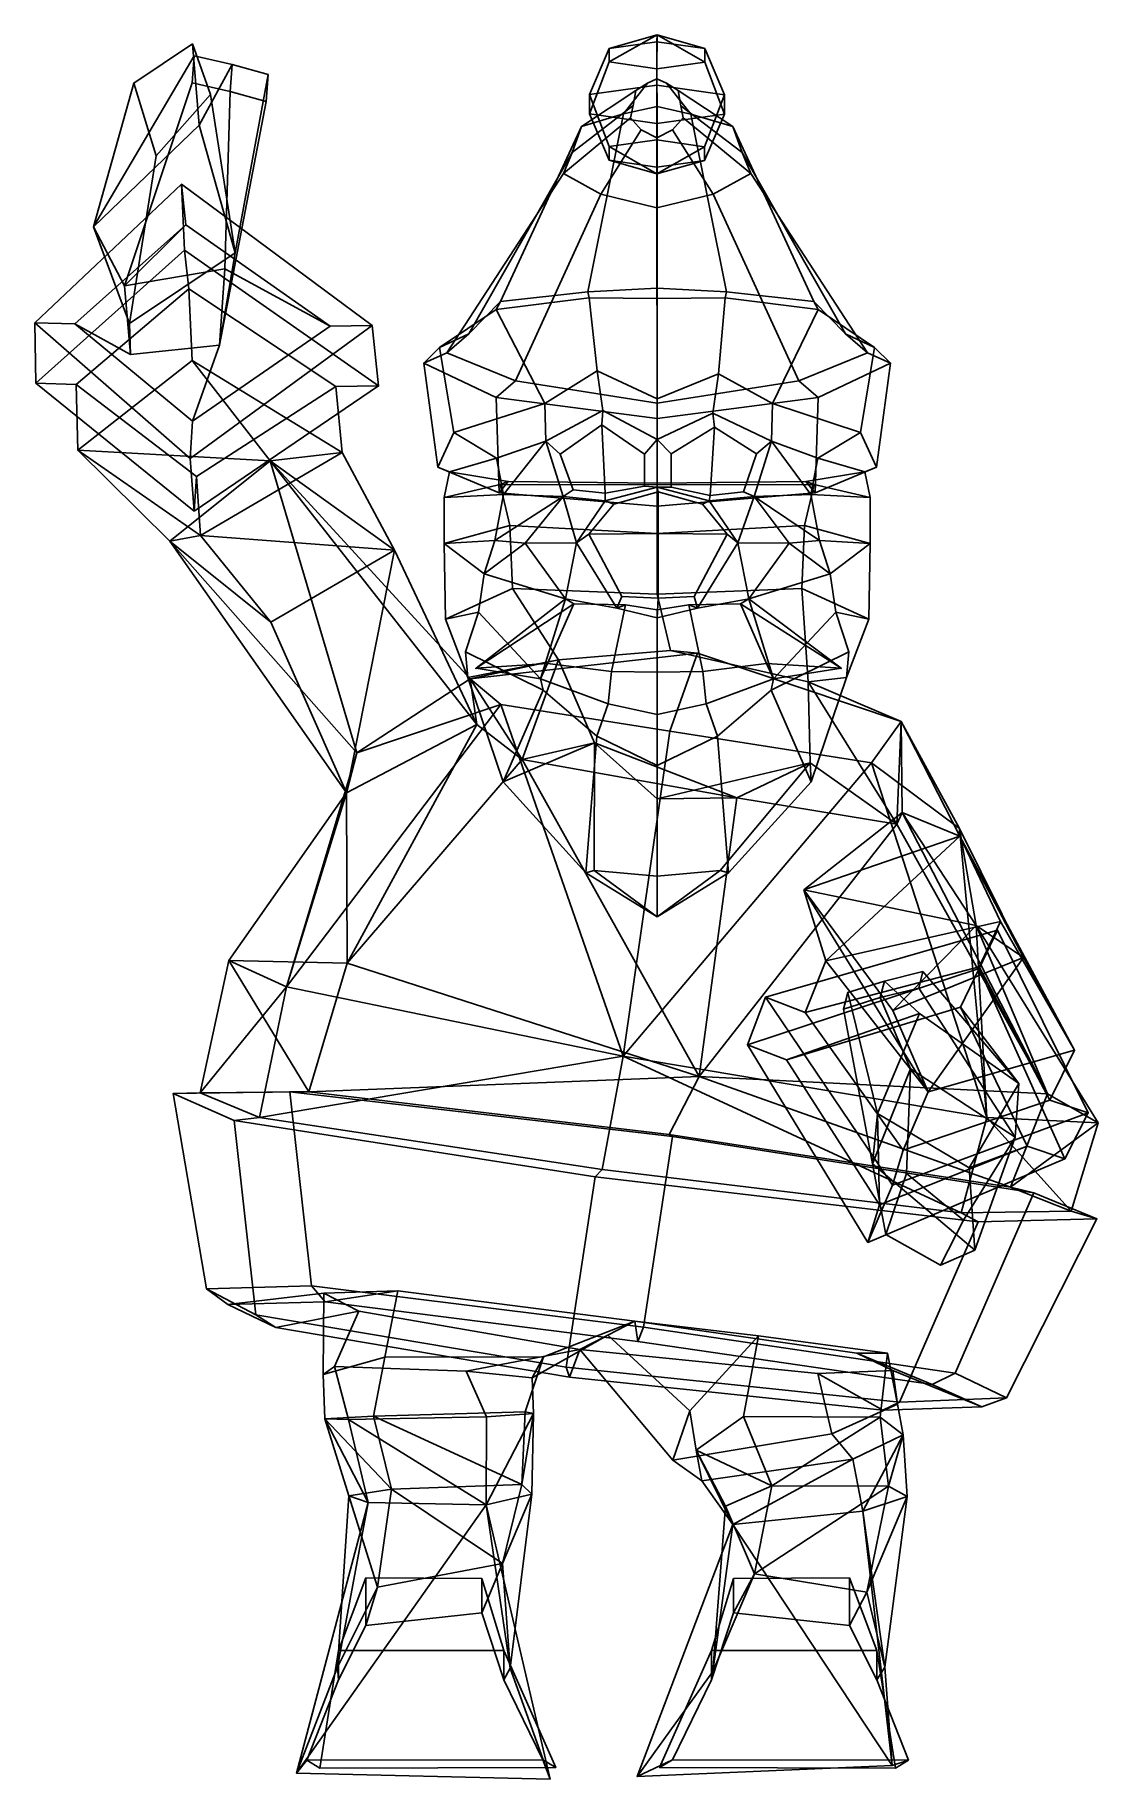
# Model space of a CAD drawing. Extents: x -165 to 138, y -156 to 341.
import ezdxf

# ---------------------------------------------------------------- set-up
doc = ezdxf.new("R2010")
doc.units = 0

msp = doc.modelspace()

# ---------------------------------------------------------------- linework, layer by layer
for p in [(-39.40728, 160.365143, 96.495132), (64.599289, 160.365143, 96.495132)]:
    msp.add_point(p)
for points in [[(-120.256424, 338.204407, 258.376801), (-118.362099, 315.109314, 208.738129), (-148.404617, 286.096008, 211.631561), (-136.954178, 327.049255, 266.060486)], [(-115.063011, 323.823761, 270.226288), (-120.256424, 338.204407, 258.376801), (-136.954178, 327.049255, 266.060486), (-130.547668, 306.361511, 268.61554)], [(-115.063011, 323.823761, 270.226288), (-108.093964, 278.743317, 218.47731), (-118.362099, 315.109314, 208.738129), (-120.256424, 338.204407, 258.376801)], [(-1.464755, 336.949158, -22.03731), (12.14282, 338.858826, -29.255661), (12.116585, 326.463806, -38.978626), (-7.127452, 323.763123, -28.770411)], [(-1.462166, 333.085388, -7.61752), (12.155832, 340.792175, -13.28248), (-1.464755, 336.949158, -22.03731)], [(12.155832, 340.792175, -13.28248), (12.14282, 338.858826, -29.255661), (-1.464755, 336.949158, -22.03731)], [(12.147999, 331.131287, -0.416023), (12.155832, 340.792175, -13.28248), (-1.462166, 333.085388, -7.61752)], [(25.753016, 336.904724, -22.054106), (31.364281, 323.700287, -28.794163), (12.116585, 326.463806, -38.978626), (12.14282, 338.858826, -29.255661)], [(12.155832, 340.792175, -13.28248), (25.753016, 336.904724, -22.054106), (12.14282, 338.858826, -29.255661)], [(12.147999, 331.131287, -0.416023), (25.755606, 333.040955, -7.634315), (12.155832, 340.792175, -13.28248)], [(25.755606, 333.040955, -7.634315), (25.753016, 336.904724, -22.054106), (12.155832, 340.792175, -13.28248)], [(-119.760567, 334.810608, 193.828949), (-120.306511, 327.177429, 183.393494), (-139.598343, 269.326599, 174.522797), (-148.404617, 286.096008, 211.631561)], [(-108.890663, 332.366791, 196.101135), (-119.760567, 334.810608, 193.828949), (-148.404617, 286.096008, 211.631561), (-118.362099, 315.109314, 208.738129)], [(-108.890663, 332.366791, 196.101135), (-109.477974, 324.628906, 185.721817), (-120.306511, 327.177429, 183.393494), (-119.760567, 334.810608, 193.828949)], [(-7.123791, 318.29892, -8.377669), (-1.462166, 333.085388, -7.61752), (-1.464755, 336.949158, -22.03731), (-7.127452, 323.763123, -28.770411)], [(12.123908, 315.53537, 1.806766), (12.147999, 331.131287, -0.416023), (-1.462166, 333.085388, -7.61752), (-7.123791, 318.29892, -8.377669)], [(12.123908, 315.53537, 1.806766), (31.367943, 318.236053, -8.401422), (25.755606, 333.040955, -7.634315), (12.147999, 331.131287, -0.416023)], [(31.367943, 318.236053, -8.401422), (31.364281, 323.700287, -28.794163), (25.753016, 336.904724, -22.054106), (25.755606, 333.040955, -7.634315)], [(-98.640518, 329.464844, 198.775787), (-108.890663, 332.366791, 196.101135), (-118.362099, 315.109314, 208.738129), (-108.093964, 278.743317, 218.47731)], [(-98.640518, 329.464844, 198.775787), (-108.093964, 278.743317, 218.47731), (-112.507515, 252.359436, 187.173996), (-99.191856, 321.799652, 188.314911)], [(-98.640518, 329.464844, 198.775787), (-99.191856, 321.799652, 188.314911), (-109.477974, 324.628906, 185.721817), (-108.890663, 332.366791, 196.101135)], [(12.129149, 328.239136, -7.126525), (9.431537, 327.024872, -7.458446), (2.559924, 318.266296, 51.219952), (12.189459, 320.358612, 53.964455)], [(12.129149, 328.239136, -7.126525), (12.189459, 320.358612, 53.964455), (21.812925, 318.252838, 51.214863), (14.822372, 327.016052, -7.461772)], [(-130.547668, 306.361511, 268.61554), (-136.954178, 327.049255, 266.060486), (-148.404617, 286.096008, 211.631561), (-138.169968, 258.60379, 233.053391)], [(-109.477974, 324.628906, 185.721817), (-110.973198, 274.11615, 170.979126), (-139.598343, 269.326599, 174.522797), (-120.306511, 327.177429, 183.393494)], [(-115.063011, 323.823761, 270.226288), (-130.547668, 306.361511, 268.61554), (-138.169968, 258.60379, 233.053391), (-108.093964, 278.743317, 218.47731)], [(-99.191856, 321.799652, 188.314911), (-112.507515, 252.359436, 187.173996), (-110.973198, 274.11615, 170.979126), (-109.477974, 324.628906, 185.721817)], [(6.087279, 324.942139, -8.027979), (5.329516, 320.642426, -9.204788), (-12.06496, 307.271637, 36.821709), (-9.375626, 314.677887, 46.516022)], [(9.431537, 327.024872, -7.458446), (6.087279, 324.942139, -8.027979), (-9.375626, 314.677887, 46.516022), (2.559924, 318.266296, 51.219952)], [(-1.51508, 308.958221, -29.537458), (-7.127452, 323.763123, -28.770411), (12.116585, 326.463806, -38.978626), (12.092496, 310.86792, -36.75581)], [(-7.123791, 318.29892, -8.377669), (-7.127452, 323.763123, -28.770411), (-1.51508, 308.958221, -29.537458), (-1.51249, 305.094452, -15.117668)], [(25.70269, 308.913788, -29.554253), (12.092496, 310.86792, -36.75581), (12.116585, 326.463806, -38.978626), (31.364281, 323.700287, -28.794163)], [(14.822372, 327.016052, -7.461772), (21.812925, 318.252838, 51.214863), (33.738075, 314.647736, 46.504623), (18.159105, 324.922424, -8.035428)], [(18.159105, 324.922424, -8.035428), (33.738075, 314.647736, 46.504623), (36.405991, 307.237701, 36.808891), (18.901371, 320.620239, -9.213162)], [(31.367943, 318.236053, -8.401422), (25.705278, 305.050018, -15.134463), (25.70269, 308.913788, -29.554253), (31.364281, 323.700287, -28.794163)], [(-32.456287, 264.803253, 82.086647), (-7.595981, 267.628021, 94.745087), (2.559924, 318.266296, 51.219952), (-9.375626, 314.677887, 46.516022)], [(5.329516, 320.642426, -9.204788), (4.636607, 317.174194, -10.154001), (-14.525952, 301.297607, 29.001938), (-12.06496, 307.271637, 36.821709)], [(12.192282, 268.643951, 102.110413), (12.189459, 320.358612, 53.964455), (2.559924, 318.266296, 51.219952), (-7.595981, 267.628021, 94.745087)], [(12.123908, 315.53537, 1.806766), (-7.123791, 318.29892, -8.377669), (-1.51249, 305.094452, -15.117668), (12.097674, 303.14035, -7.916171)], [(12.123908, 315.53537, 1.806766), (12.097674, 303.14035, -7.916171), (25.705278, 305.050018, -15.134463), (31.367943, 318.236053, -8.401422)], [(12.192282, 268.643951, 102.110413), (31.980541, 267.628021, 94.745087), (21.812925, 318.252838, 51.214863), (12.189459, 320.358612, 53.964455)], [(18.901371, 320.620239, -9.213162), (36.405991, 307.237701, 36.808891), (38.849716, 301.260284, 28.987823), (19.581781, 317.14978, -10.163223)], [(56.840855, 264.803253, 82.086647), (33.738075, 314.647736, 46.504623), (21.812925, 318.252838, 51.214863), (31.980541, 267.628021, 94.745087)], [(-41.496819, 255.59906, 55.375458), (-32.456287, 264.803253, 82.086647), (-9.375626, 314.677887, 46.516022), (-12.06496, 307.271637, 36.821709)], [(4.636607, 317.174194, -10.154001), (7.631437, 313.777924, -11.084124), (-3.816743, 295.4487, 21.354471), (-14.525952, 301.297607, 29.001938)], [(7.631437, 313.777924, -11.084124), (12.098966, 311.485901, -11.712279), (12.147745, 291.502228, 16.200115), (-3.816743, 295.4487, 21.354471)], [(16.574728, 313.763336, -11.089642), (28.12361, 295.426331, 21.346024), (12.147745, 291.502228, 16.200115), (12.098966, 311.485901, -11.712279)], [(19.581781, 317.14978, -10.163223), (38.849716, 301.260284, 28.987823), (28.12361, 295.426331, 21.346024), (16.574728, 313.763336, -11.089642)], [(65.881386, 255.59906, 55.375458), (36.405991, 307.237701, 36.808891), (33.738075, 314.647736, 46.504623), (56.840855, 264.803253, 82.086647)], [(12.084653, 301.207001, -23.889296), (-1.51508, 308.958221, -29.537458), (12.092496, 310.86792, -36.75581)], [(-1.51249, 305.094452, -15.117668), (-1.51508, 308.958221, -29.537458), (12.084653, 301.207001, -23.889296)], [(12.084653, 301.207001, -23.889296), (12.092496, 310.86792, -36.75581), (25.70269, 308.913788, -29.554253)], [(25.705278, 305.050018, -15.134463), (12.084653, 301.207001, -23.889296), (25.70269, 308.913788, -29.554253)], [(-47.766758, 250.177185, 32.811615), (-41.496819, 255.59906, 55.375458), (-12.06496, 307.271637, 36.821709), (-14.525952, 301.297607, 29.001938)], [(12.097674, 303.14035, -7.916171), (-1.51249, 305.094452, -15.117668), (12.084653, 301.207001, -23.889296)], [(12.097674, 303.14035, -7.916171), (12.084653, 301.207001, -23.889296), (25.705278, 305.050018, -15.134463)], [(72.151329, 250.177185, 32.811615), (38.849716, 301.260284, 28.987823), (36.405991, 307.237701, 36.808891), (65.881386, 255.59906, 55.375458)], [(-165.134109, 258.778564, 176.952286), (-123.353569, 298.219177, 153.221008), (-122.523071, 279.445831, 126.832832), (-164.883896, 241.604553, 148.632584)], [(-165.134109, 258.778564, 176.952286), (-153.764069, 258.436005, 177.546631), (-122.15567, 286.681641, 160.34433), (-123.353569, 298.219177, 153.221008)], [(-67.190804, 240.803955, 152.423859), (-122.523071, 279.445831, 126.832832), (-123.353569, 298.219177, 153.221008), (-69.01152, 257.990845, 180.682617)], [(-69.01152, 257.990845, 180.682617), (-123.353569, 298.219177, 153.221008), (-122.15567, 286.681641, 160.34433), (-80.943924, 257.839264, 180.372635)], [(-28.178844, 242.208405, 12.722829), (-47.766758, 250.177185, 32.811615), (-14.525952, 301.297607, 29.001938), (-3.816743, 295.4487, 21.354471)], [(52.563404, 242.208405, 12.72283), (28.12361, 295.426331, 21.346024), (38.849716, 301.260284, 28.987823), (72.151329, 250.177185, 32.811615)], [(12.192281, 235.910461, -5.742788), (-28.178844, 242.208405, 12.722829), (-3.816743, 295.4487, 21.354471), (12.147745, 291.502228, 16.200115)], [(12.192281, 235.910461, -5.742788), (12.147745, 291.502228, 16.200115), (28.12361, 295.426331, 21.346024), (52.563404, 242.208405, 12.72283)], [(-137.854889, 249.739502, 188.952682), (-139.598343, 269.326599, 174.522797), (-122.15567, 286.681641, 160.34433), (-153.764069, 258.436005, 177.546631)], [(-138.169968, 258.60379, 233.053391), (-148.404617, 286.096008, 211.631561), (-139.598343, 269.326599, 174.522797), (-137.854889, 249.739502, 188.952682)], [(-110.973198, 274.11615, 170.979126), (-80.943924, 257.839264, 180.372635), (-122.15567, 286.681641, 160.34433), (-139.598343, 269.326599, 174.522797)], [(-164.883896, 241.604553, 148.632584), (-122.523071, 279.445831, 126.832832), (-121.298752, 268.433228, 133.634781), (-153.343704, 241.222168, 149.257156)], [(-108.093964, 278.743317, 218.47731), (-138.169968, 258.60379, 233.053391), (-137.854889, 249.739502, 188.952682), (-112.507515, 252.359436, 187.173996)], [(-67.190804, 240.803955, 152.423859), (-79.333794, 240.615662, 152.129333), (-121.298752, 268.433228, 133.634781), (-122.523071, 279.445831, 126.832832)], [(-112.507515, 252.359436, 187.173996), (-120.188911, 230.704224, 196.759232), (-80.943924, 257.839264, 180.372635), (-110.973198, 274.11615, 170.979126)], [(-153.343704, 241.222168, 149.257156), (-121.298752, 268.433228, 133.634781), (-120.341347, 248.043915, 103.791763), (-152.885269, 222.448944, 118.405136)], [(-120.341347, 248.043915, 103.791763), (-121.298752, 268.433228, 133.634781), (-79.333794, 240.615662, 152.129333), (-77.577805, 221.831818, 121.327675)], [(12.192282, 265.653229, 105.996437), (12.192282, 268.643951, 102.110413), (-7.595981, 267.628021, 94.745087), (-7.207317, 265.833313, 99.837967)], [(12.192282, 265.653229, 105.996437), (31.591877, 265.833313, 99.837967), (31.980541, 267.628021, 94.745087), (12.192282, 268.643951, 102.110413)], [(-33.698639, 262.561523, 86.926048), (-32.456287, 264.803253, 82.086647), (-41.496819, 255.59906, 55.375458), (-49.795498, 251.690308, 57.154064)], [(-7.207317, 265.833313, 99.837967), (-7.595981, 267.628021, 94.745087), (-32.456287, 264.803253, 82.086647), (-33.698639, 262.561523, 86.926048)], [(-4.850491, 245.036011, 105.993362), (-7.207317, 265.833313, 99.837967), (-33.698639, 262.561523, 86.926048), (-19.791225, 235.798859, 95.688103)], [(12.192281, 237.132874, 110.968666), (12.192282, 265.653229, 105.996437), (-7.207317, 265.833313, 99.837967), (-4.850491, 245.036011, 105.993362)], [(12.192281, 237.132874, 110.968666), (29.638777, 244.241577, 106.137733), (31.591877, 265.833313, 99.837967), (12.192282, 265.653229, 105.996437)], [(29.638777, 244.241577, 106.137733), (45.047829, 235.798859, 95.68811), (58.083206, 262.561523, 86.926048), (31.591877, 265.833313, 99.837967)], [(31.591877, 265.833313, 99.837967), (58.083206, 262.561523, 86.926048), (56.840855, 264.803253, 82.086647), (31.980541, 267.628021, 94.745087)], [(58.083206, 262.561523, 86.926048), (74.180061, 251.690308, 57.154064), (65.881386, 255.59906, 55.375458), (56.840855, 264.803253, 82.086647)], [(-119.756363, 205.093628, 172.57074), (-120.869118, 220.068054, 203.265747), (-165.134109, 258.778564, 176.952286), (-164.883896, 241.604553, 148.632584)], [(-120.869118, 220.068054, 203.265747), (-120.188911, 230.704224, 196.759232), (-153.764069, 258.436005, 177.546631), (-165.134109, 258.778564, 176.952286)], [(-112.507515, 252.359436, 187.173996), (-137.854889, 249.739502, 188.952682), (-153.764069, 258.436005, 177.546631), (-120.188911, 230.704224, 196.759232)], [(-19.791225, 235.798859, 95.688103), (-33.698639, 262.561523, 86.926048), (-49.795498, 251.690308, 57.154064), (-45.748432, 227.540619, 77.814461)], [(45.047829, 235.798859, 95.68811), (70.133003, 227.540619, 77.814461), (74.180061, 251.690308, 57.154064), (58.083206, 262.561523, 86.926048)], [(-119.756363, 205.093628, 172.57074), (-67.190804, 240.803955, 152.423859), (-69.01152, 257.990845, 180.682617), (-120.869118, 220.068054, 203.265747)], [(-120.869118, 220.068054, 203.265747), (-69.01152, 257.990845, 180.682617), (-80.943924, 257.839264, 180.372635), (-120.188911, 230.704224, 196.759232)], [(-49.795498, 251.690308, 57.154064), (-41.496819, 255.59906, 55.375458), (-47.766758, 250.177185, 32.811615), (-54.321186, 247.304596, 31.648384)], [(74.180061, 251.690308, 57.154064), (78.70575, 247.304596, 31.648384), (72.151329, 250.177185, 32.811615), (65.881386, 255.59906, 55.375458)], [(-45.748432, 227.540619, 77.814461), (-49.795498, 251.690308, 57.154064), (-54.321186, 247.304596, 31.648384), (-50.32185, 217.683228, 41.266937)], [(-54.321186, 247.304596, 31.648384), (-47.766758, 250.177185, 32.811615), (-28.178844, 242.208405, 12.722829), (-33.707561, 237.459106, 9.714841)], [(78.70575, 247.304596, 31.648384), (58.092125, 237.459106, 9.714841), (52.563404, 242.208405, 12.72283), (72.151329, 250.177185, 32.811615)], [(70.133003, 227.540619, 77.814461), (74.706413, 217.683228, 41.266937), (78.70575, 247.304596, 31.648384), (74.180061, 251.690308, 57.154064)], [(-152.885269, 222.448944, 118.405136), (-120.341347, 248.043915, 103.791763), (-98.068748, 219.485474, 63.602684)], [(-77.577805, 221.831818, 121.327675), (-98.068748, 219.485474, 63.602684), (-120.341347, 248.043915, 103.791763)], [(-50.32185, 217.683228, 41.266937), (-54.321186, 247.304596, 31.648384), (-33.707561, 237.459106, 9.714841), (-32.812233, 210.312958, 16.025957)], [(-4.850491, 245.036011, 105.993362), (-19.791225, 235.798859, 95.688103), (-19.498516, 225.057556, 94.87767), (-3.2818, 233.792145, 106.658783)], [(12.192281, 237.132874, 110.968666), (-4.850491, 245.036011, 105.993362), (-3.2818, 233.792145, 106.658783), (12.192281, 225.558319, 108.95771)], [(12.192281, 237.132874, 110.968666), (12.192281, 225.558319, 108.95771), (28.070082, 232.987305, 106.68766), (29.638777, 244.241577, 106.137733)], [(29.638777, 244.241577, 106.137733), (28.070082, 232.987305, 106.68766), (44.755116, 225.057556, 94.87767), (45.047829, 235.798859, 95.68811)], [(74.706413, 217.683228, 41.266937), (57.1968, 210.312927, 16.025957), (58.092125, 237.459106, 9.714841), (78.70575, 247.304596, 31.648384)], [(-119.756363, 205.093628, 172.57074), (-164.883896, 241.604553, 148.632584), (-153.343704, 241.222168, 149.257156), (-119.112091, 214.940826, 166.547363)], [(-117.968765, 198.20343, 134.468719), (-119.112091, 214.940826, 166.547363), (-153.343704, 241.222168, 149.257156), (-152.885269, 222.448944, 118.405136)], [(-119.756363, 205.093628, 172.57074), (-119.112091, 214.940826, 166.547363), (-79.333794, 240.615662, 152.129333), (-67.190804, 240.803955, 152.423859)], [(-77.577805, 221.831818, 121.327675), (-79.333794, 240.615662, 152.129333), (-119.112091, 214.940826, 166.547363), (-117.968765, 198.20343, 134.468719)], [(-33.707561, 237.459106, 9.714841), (-28.178844, 242.208405, 12.722829), (12.192281, 235.910461, -5.742788), (12.192281, 231.539124, -9.574919)], [(58.092125, 237.459106, 9.714841), (12.192281, 231.539124, -9.574919), (12.192281, 235.910461, -5.742788), (52.563404, 242.208405, 12.72283)], [(-33.582893, 220.184937, 78.357887), (-19.498516, 225.057556, 94.87767), (-19.791225, 235.798859, 95.688103), (-45.748432, 227.540619, 77.814461)], [(-32.812233, 210.312958, 16.025957), (-33.707561, 237.459106, 9.714841), (12.192281, 231.539124, -9.574919), (12.192283, 206.496765, -3.372411)], [(-3.540648, 229.697693, 104.469696), (-3.2818, 233.792145, 106.658783), (-19.498516, 225.057556, 94.87767), (-15.47778, 221.328979, 94.654121)], [(-3.540648, 229.697693, 104.469696), (8.607225, 221.325775, 106.095726), (12.192281, 225.558319, 108.95771), (-3.2818, 233.792145, 106.658783)], [(57.1968, 210.312927, 16.025957), (12.192283, 206.496765, -3.372411), (12.192281, 231.539124, -9.574919), (58.092125, 237.459106, 9.714841)], [(57.967457, 220.184937, 78.357887), (70.133003, 227.540619, 77.814461), (45.047829, 235.798859, 95.68811), (44.755116, 225.057556, 94.87767)], [(-2.641292, 210.204559, 102.640167), (-3.540648, 229.697693, 104.469696), (-15.47778, 221.328979, 94.654121), (-11.730779, 211.139099, 97.547943)], [(8.607225, 221.325775, 106.095726), (-3.540648, 229.697693, 104.469696), (-2.641292, 210.204559, 102.640167), (8.607225, 212.208496, 106.939926)], [(28.576954, 229.002502, 104.268646), (28.070082, 232.987305, 106.68766), (12.192281, 225.558319, 108.95771), (16.230473, 221.445038, 106.276039)], [(16.230473, 221.445038, 106.276039), (16.230473, 211.94043, 107.318283), (27.259941, 209.592163, 102.009956), (28.576954, 229.002502, 104.268646)], [(27.259941, 209.592163, 102.009956), (36.822266, 210.588196, 95.723236), (40.4963, 221.448425, 92.150627), (28.576954, 229.002502, 104.268646)], [(28.576954, 229.002502, 104.268646), (40.4963, 221.448425, 92.150627), (44.755116, 225.057556, 94.87767), (28.070082, 232.987305, 106.68766)], [(-45.748432, 227.540619, 77.814461), (-50.32185, 217.683228, 41.266937), (-47.016308, 216.348694, 41.578911), (-33.582893, 220.184937, 78.357887)], [(-31.610142, 209.859009, 78.655998), (-19.498516, 225.057556, 94.87767), (-33.582893, 220.184937, 78.357887)], [(-14.56825, 209.298401, 98.549286), (-19.498516, 225.057556, 94.87767), (-31.610142, 209.859009, 78.655998)], [(-11.730779, 211.139099, 97.547943), (-15.47778, 221.328979, 94.654121), (-19.498516, 225.057556, 94.87767), (-14.56825, 209.298401, 98.549286)], [(8.607225, 212.208496, 106.939926), (12.192281, 211.96109, 110.144325), (12.192281, 225.558319, 108.95771), (8.607225, 221.325775, 106.095726)], [(16.230473, 211.94043, 107.318283), (16.230473, 221.445038, 106.276039), (12.192281, 225.558319, 108.95771), (12.192281, 211.96109, 110.144325)], [(36.822266, 210.588196, 95.723236), (39.824848, 209.298401, 98.549286), (44.755116, 225.057556, 94.87767), (40.4963, 221.448425, 92.150627)], [(39.824848, 209.298401, 98.549286), (55.994701, 209.859009, 78.655998), (44.755116, 225.057556, 94.87767)], [(55.994701, 209.859009, 78.655998), (57.967457, 220.184937, 78.357887), (44.755116, 225.057556, 94.87767)], [(70.133003, 227.540619, 77.814461), (57.967457, 220.184937, 78.357887), (71.400879, 216.348694, 41.578911), (74.706413, 217.683228, 41.266937)], [(-152.885269, 222.448944, 118.405136), (-98.068748, 219.485474, 63.602684), (-126.721626, 196.60144, 79.618042)], [(-117.968765, 198.20343, 134.468719), (-152.885269, 222.448944, 118.405136), (-126.721626, 196.60144, 79.618042)], [(-73.422096, 136.268433, -18.189802), (-126.721626, 196.60144, 79.618042), (-98.068748, 219.485474, 63.602684)], [(-117.968765, 198.20343, 134.468719), (-62.682114, 194.016357, 82.990959), (-77.577805, 221.831818, 121.327675)], [(-77.577805, 221.831818, 121.327675), (-62.682114, 194.016357, 82.990959), (-98.068748, 219.485474, 63.602684)], [(-39.192459, 144.299561, 44.494732), (-41.093716, 157.335632, -0.352323), (-98.068748, 219.485474, 63.602684)], [(-39.192459, 144.299561, 44.494732), (-98.068748, 219.485474, 63.602684), (-62.682114, 194.016357, 82.990959)], [(-73.422096, 136.268433, -18.189802), (-98.068748, 219.485474, 63.602684), (-41.093716, 157.335632, -0.352323)], [(-33.582893, 220.184937, 78.357887), (-47.016308, 216.348694, 41.578911), (-48.520718, 209.042908, 42.462154), (-31.610142, 209.859009, 78.655998)], [(57.967457, 220.184937, 78.357887), (55.994701, 209.859009, 78.655998), (72.905281, 209.042908, 42.462154), (71.400879, 216.348694, 41.578911)], [(-50.32185, 217.683228, 41.266937), (-32.812233, 210.312958, 16.025957), (-30.226105, 213.574707, 15.364484), (-47.016308, 216.348694, 41.578911)], [(-48.520718, 209.042908, 42.462154), (-47.016308, 216.348694, 41.578911), (-30.226105, 213.574707, 15.364484), (-32.538467, 212.72229, 12.672512)], [(74.706413, 217.683228, 41.266937), (71.400879, 216.348694, 41.578911), (54.610672, 213.574707, 15.364484), (57.1968, 210.312927, 16.025957)], [(72.905281, 209.042908, 42.462154), (56.923027, 212.72229, 12.672512), (54.610672, 213.574707, 15.364484), (71.400879, 216.348694, 41.578911)], [(-48.5425, 195.848938, 44.641087), (-48.520718, 209.042908, 42.462154), (-32.538467, 212.72229, 12.672512), (-29.79369, 201.025208, 11.188783)], [(-31.610142, 209.859009, 78.655998), (-48.520718, 209.042908, 42.462154), (-48.5425, 195.848938, 44.641087), (-34.05191, 196.759888, 78.504822)], [(-34.05191, 196.759888, 78.504822), (-14.56825, 209.298401, 98.549286), (-31.610142, 209.859009, 78.655998)], [(-25.397934, 195.943115, 101.725838), (-14.56825, 209.298401, 98.549286), (-34.05191, 196.759888, 78.504822)], [(-32.812233, 210.312958, 16.025957), (12.192283, 206.496765, -3.372411), (12.192284, 213.033264, -1.753982), (-30.226105, 213.574707, 15.364484)], [(-32.538467, 212.72229, 12.672512), (-30.226105, 213.574707, 15.364484), (12.192284, 213.033264, -1.753982), (12.192286, 212.648071, -2.40513)], [(-29.79369, 201.025208, 11.188783), (-32.538467, 212.72229, 12.672512), (12.192286, 212.648071, -2.40513), (12.1923, 198.771881, -0.945824)], [(-25.397934, 195.943115, 101.725838), (-10.766175, 196.096497, 104.760269), (-14.56825, 209.298401, 98.549286)], [(-2.641292, 210.204559, 102.640167), (-11.730779, 211.139099, 97.547943), (-14.56825, 209.298401, 98.549286), (-2.608399, 208.017517, 104.835999)], [(-10.766175, 196.096497, 104.760269), (-2.608399, 208.017517, 104.835999), (-14.56825, 209.298401, 98.549286)], [(12.450663, 198.757813, 128.666168), (12.450663, 210.574738, 124.536148), (-0.172212, 207.140503, 121.01963), (-7.24854, 198.576141, 122.216965)], [(-2.641292, 210.204559, 102.640167), (-2.608399, 208.017517, 104.835999), (12.192281, 211.96109, 110.144325), (8.607225, 212.208496, 106.939926)], [(12.450663, 210.574738, 124.536148), (12.192281, 211.96109, 110.144325), (-2.608399, 208.017517, 104.835999), (-0.172212, 207.140503, 121.01963)], [(12.450663, 210.574738, 124.536148), (25.073536, 207.140503, 121.01963), (26.99296, 208.017517, 104.835999), (12.192281, 211.96109, 110.144325)], [(27.259941, 209.592163, 102.009956), (16.230473, 211.94043, 107.318283), (12.192281, 211.96109, 110.144325), (26.99296, 208.017517, 104.835999)], [(57.1968, 210.312927, 16.025957), (54.610672, 213.574707, 15.364484), (12.192284, 213.033264, -1.753982), (12.192283, 206.496765, -3.372411)], [(56.923027, 212.72229, 12.672512), (12.192286, 212.648071, -2.40513), (12.192284, 213.033264, -1.753982), (54.610672, 213.574707, 15.364484)], [(54.178253, 201.025208, 11.188783), (12.1923, 198.771881, -0.945824), (12.192286, 212.648071, -2.40513), (56.923027, 212.72229, 12.672512)], [(12.450663, 198.757813, 128.666168), (32.149864, 198.576141, 122.216965), (25.073536, 207.140503, 121.01963), (12.450663, 210.574738, 124.536148)], [(27.259941, 209.592163, 102.009956), (26.99296, 208.017517, 104.835999), (39.824848, 209.298401, 98.549286), (36.822266, 210.588196, 95.723236)], [(35.150738, 196.096497, 104.760269), (39.824848, 209.298401, 98.549286), (26.99296, 208.017517, 104.835999)], [(49.782497, 195.943115, 101.725838), (39.824848, 209.298401, 98.549286), (35.150738, 196.096497, 104.760269)], [(58.436478, 196.759888, 78.504822), (55.994701, 209.859009, 78.655998), (39.824848, 209.298401, 98.549286)], [(49.782497, 195.943115, 101.725838), (58.436478, 196.759888, 78.504822), (39.824848, 209.298401, 98.549286)], [(72.927063, 195.848938, 44.641087), (54.178253, 201.025208, 11.188783), (56.923027, 212.72229, 12.672512), (72.905281, 209.042908, 42.462154)], [(55.994701, 209.859009, 78.655998), (58.436478, 196.759888, 78.504822), (72.927063, 195.848938, 44.641087), (72.905281, 209.042908, 42.462154)], [(-7.24854, 198.576141, 122.216965), (-0.172212, 207.140503, 121.01963), (-2.608399, 208.017517, 104.835999), (-10.766175, 196.096497, 104.760269)], [(32.149864, 198.576141, 122.216965), (35.150738, 196.096497, 104.760269), (26.99296, 208.017517, 104.835999), (25.073536, 207.140503, 121.01963)], [(-48.106144, 174.294678, 46.003773), (-48.5425, 195.848938, 44.641087), (-29.79369, 201.025208, 11.188783), (-29.000973, 183.037537, 14.099628)], [(-29.000973, 183.037537, 14.099628), (-29.79369, 201.025208, 11.188783), (12.1923, 198.771881, -0.945824), (12.192298, 181.411804, 3.485336)], [(53.385536, 183.037537, 14.099628), (12.192298, 181.411804, 3.485336), (12.1923, 198.771881, -0.945824), (54.178253, 201.025208, 11.188783)], [(72.490715, 174.294678, 46.003773), (53.385536, 183.037537, 14.099628), (54.178253, 201.025208, 11.188783), (72.927063, 195.848938, 44.641087)], [(-117.968765, 198.20343, 134.468719), (-126.721626, 196.60144, 79.618042), (-97.910248, 173.440033, 97.171272)], [(-76.282646, 124.822632, 25.414797), (-126.721626, 196.60144, 79.618042), (-73.422096, 136.268433, -18.189802)], [(-97.910248, 173.440033, 97.171272), (-126.721626, 196.60144, 79.618042), (-76.282646, 124.822632, 25.414797)], [(-117.968765, 198.20343, 134.468719), (-97.910248, 173.440033, 97.171272), (-62.682114, 194.016357, 82.990959)], [(-97.910248, 173.440033, 97.171272), (-76.282646, 124.822632, 25.414797), (-62.682114, 194.016357, 82.990959)], [(-76.282646, 124.822632, 25.414797), (-39.192459, 144.299561, 44.494732), (-62.682114, 194.016357, 82.990959)], [(-34.05191, 196.759888, 78.504822), (-48.5425, 195.848938, 44.641087), (-37.117985, 187.236511, 77.948044)], [(-38.723728, 176.30658, 78.126747), (-37.117985, 187.236511, 77.948044), (-48.5425, 195.848938, 44.641087), (-48.106144, 174.294678, 46.003773)], [(-37.117985, 187.236511, 77.948044), (-25.397934, 195.943115, 101.725838), (-34.05191, 196.759888, 78.504822)], [(-13.901315, 180.129791, 98.608406), (-25.397934, 195.943115, 101.725838), (-37.117985, 187.236511, 77.948044)], [(-13.901315, 180.129791, 98.608406), (-10.766175, 196.096497, 104.760269), (-25.397934, 195.943115, 101.725838)], [(0.72582, 177.509399, 104.511543), (-10.766175, 196.096497, 104.760269), (-13.901315, 180.129791, 98.608406)], [(2.175788, 180.828156, 117.381271), (-7.24854, 198.576141, 122.216965), (-10.766175, 196.096497, 104.760269), (0.72582, 177.509399, 104.511543)], [(12.450663, 180.306702, 122.611298), (12.450663, 198.757813, 128.666168), (-7.24854, 198.576141, 122.216965), (2.175788, 180.828156, 117.381271)], [(12.450663, 180.306702, 122.611298), (22.725538, 180.828156, 117.381271), (32.149864, 198.576141, 122.216965), (12.450663, 198.757813, 128.666168)], [(22.725538, 180.828156, 117.381271), (23.658741, 177.509399, 104.511543), (35.150738, 196.096497, 104.760269), (32.149864, 198.576141, 122.216965)], [(23.658741, 177.509399, 104.511543), (38.285877, 180.129791, 98.608406), (35.150738, 196.096497, 104.760269)], [(38.285877, 180.129791, 98.608406), (49.782497, 195.943115, 101.725838), (35.150738, 196.096497, 104.760269)], [(38.285877, 180.129791, 98.608406), (61.502552, 187.236511, 77.948044), (49.782497, 195.943115, 101.725838)], [(61.502552, 187.236511, 77.948044), (58.436478, 196.759888, 78.504822), (49.782497, 195.943115, 101.725838)], [(58.436478, 196.759888, 78.504822), (61.502552, 187.236511, 77.948044), (72.927063, 195.848938, 44.641087)], [(63.108295, 176.30658, 78.126747), (72.490715, 174.294678, 46.003773), (72.927063, 195.848938, 44.641087), (61.502552, 187.236511, 77.948044)], [(-38.723728, 176.30658, 78.126747), (-21.009323, 157.303833, 104.917755), (-13.901315, 180.129791, 98.608406), (-37.117985, 187.236511, 77.948044)], [(63.108295, 176.30658, 78.126747), (61.502552, 187.236511, 77.948044), (38.285877, 180.129791, 98.608406), (45.393883, 157.303833, 104.917755)], [(-41.777603, 157.683044, 50.112885), (-48.106144, 174.294678, 46.003773), (-29.000973, 183.037537, 14.099628), (-15.875772, 162.789856, 31.935007)], [(-11.535125, 178.709167, 112.608627), (-13.901315, 180.129791, 98.608406), (-39.40728, 160.365143, 96.495132)], [(-39.40728, 160.365143, 96.495132), (-13.901315, 180.129791, 98.608406), (-21.009323, 157.303833, 104.917755)], [(-15.875772, 162.789856, 31.935007), (-29.000973, 183.037537, 14.099628), (12.192298, 181.411804, 3.485336), (16.020733, 165.403534, 7.736292)], [(-11.535125, 178.709167, 112.608627), (3.162246, 178.446899, 112.725739), (0.72582, 177.509399, 104.511543), (-13.901315, 180.129791, 98.608406)], [(12.450663, 180.306702, 122.611298), (2.175788, 180.828156, 117.381271), (0.72582, 177.509399, 104.511543), (12.192281, 174.722046, 110.43103)], [(12.450663, 180.306702, 122.611298), (12.192281, 174.722046, 110.43103), (23.658741, 177.509399, 104.511543), (22.725538, 180.828156, 117.381271)], [(55.233051, 156.460144, 29.62615), (16.020733, 165.403534, 7.736292), (12.192298, 181.411804, 3.485336), (53.385536, 183.037537, 14.099628)], [(35.919685, 178.709167, 112.608627), (38.285877, 180.129791, 98.608406), (23.658741, 177.509399, 104.511543), (21.222317, 178.446899, 112.725739)], [(35.919685, 178.709167, 112.608627), (64.599289, 160.365143, 96.495132), (38.285877, 180.129791, 98.608406)], [(64.599289, 160.365143, 96.495132), (45.393883, 157.303833, 104.917755), (38.285877, 180.129791, 98.608406)], [(66.162163, 157.683044, 50.112885), (55.233051, 156.460144, 29.62615), (53.385536, 183.037537, 14.099628), (72.490715, 174.294678, 46.003773)], [(-41.777603, 157.683044, 50.112885), (-42.446953, 165.048523, 81.297028), (-38.723728, 176.30658, 78.126747), (-48.106144, 174.294678, 46.003773)], [(-38.723728, 176.30658, 78.126747), (-42.446953, 165.048523, 81.297028), (-20.326153, 154.082092, 95.90657), (-21.009323, 157.303833, 104.917755)], [(-19.012325, 161.660431, 115.00264), (-11.535125, 178.709167, 112.608627), (-39.40728, 160.365143, 96.495132)], [(3.162246, 178.446899, 112.725739), (-11.535125, 178.709167, 112.608627), (-19.012325, 161.660431, 115.00264), (-0.798707, 159.469116, 123.670204)], [(-0.798707, 159.469116, 123.670204), (12.192281, 159.265625, 124.353912), (12.192281, 177.032837, 115.474304), (3.162246, 178.446899, 112.725739)], [(12.192281, 177.032837, 115.474304), (12.192281, 174.722046, 110.43103), (0.72582, 177.509399, 104.511543), (3.162246, 178.446899, 112.725739)], [(25.183268, 159.469116, 123.670204), (21.222317, 178.446899, 112.725739), (12.192281, 177.032837, 115.474304), (12.192281, 159.265625, 124.353912)], [(12.192281, 177.032837, 115.474304), (21.222317, 178.446899, 112.725739), (23.658741, 177.509399, 104.511543), (12.192281, 174.722046, 110.43103)], [(21.222317, 178.446899, 112.725739), (25.183268, 159.469116, 123.670204), (43.396889, 161.660431, 115.00264), (35.919685, 178.709167, 112.608627)], [(43.396889, 161.660431, 115.00264), (64.599289, 160.365143, 96.495132), (35.919685, 178.709167, 112.608627)], [(63.108295, 176.30658, 78.126747), (45.393883, 157.303833, 104.917755), (44.710712, 154.082092, 95.90657), (66.83152, 165.048523, 81.297028)], [(66.162163, 157.683044, 50.112885), (72.490715, 174.294678, 46.003773), (63.108295, 176.30658, 78.126747), (66.83152, 165.048523, 81.297028)], [(-20.326153, 154.082092, 95.90657), (-42.446953, 165.048523, 81.297028), (-41.777603, 157.683044, 50.112885), (-31.699537, 128.035583, 66.107315)], [(23.652306, 164.662476, 3.430448), (-41.093716, 157.335632, -0.352323), (-15.875772, 162.789856, 31.935007), (16.020733, 165.403534, 7.736292)], [(23.652306, 164.662476, 3.430448), (15.768029, 142.47168, -47.194725), (-32.357101, 150.059753, -33.717735), (-41.093716, 157.335632, -0.352323)], [(23.652306, 164.662476, 3.430448), (81.70594, 145.193939, -6.196442), (73.24334, 133.418396, -41.697762), (15.768029, 142.47168, -47.194725)], [(16.020733, 165.403534, 7.736292), (55.233051, 156.460144, 29.62615), (81.70594, 145.193939, -6.196442), (23.652306, 164.662476, 3.430448)], [(44.710712, 154.082092, 95.90657), (56.084099, 128.035583, 66.107315), (66.162163, 157.683044, 50.112885), (66.83152, 165.048523, 81.297028)], [(-31.699537, 128.035583, 66.107315), (-41.777603, 157.683044, 50.112885), (-15.875772, 162.789856, 31.935007), (-5.695973, 139.127411, 60.67453)], [(-41.093716, 157.335632, -0.352323), (-26.277788, 134.323303, 62.274944), (-15.875772, 162.789856, 31.935007)], [(-21.009323, 157.303833, 104.917755), (-19.012325, 161.660431, 115.00264), (-39.40728, 160.365143, 96.495132)], [(-26.277788, 134.323303, 62.274944), (-5.695973, 139.127411, 60.67453), (-15.875772, 162.789856, 31.935007)], [(-0.798707, 159.469116, 123.670204), (-19.012325, 161.660431, 115.00264), (-21.009323, 157.303833, 104.917755), (-1.800334, 150.170074, 113.76458)], [(12.192281, 159.265625, 124.353912), (-0.798707, 159.469116, 123.670204), (-1.800334, 150.170074, 113.76458), (12.192281, 147.203278, 119.235947)], [(12.192281, 159.265625, 124.353912), (12.192281, 147.203278, 119.235947), (26.184895, 150.170074, 113.76458), (25.183268, 159.469116, 123.670204)], [(25.183268, 159.469116, 123.670204), (26.184895, 150.170074, 113.76458), (45.393883, 157.303833, 104.917755), (43.396889, 161.660431, 115.00264)], [(45.393883, 157.303833, 104.917755), (64.599289, 160.365143, 96.495132), (43.396889, 161.660431, 115.00264)], [(-73.422096, 136.268433, -18.189802), (-41.093716, 157.335632, -0.352323), (-32.357101, 150.059753, -33.717735)], [(-39.192459, 144.299561, 44.494732), (-26.277788, 134.323303, 62.274944), (-41.093716, 157.335632, -0.352323)], [(-8.167754, 102.034058, 97.85923), (-4.982629, 141.018555, 115.812431), (-20.326153, 154.082092, 95.90657), (-31.699537, 128.035583, 66.107315)], [(-4.982629, 141.018555, 115.812431), (-1.800334, 150.170074, 113.76458), (-21.009323, 157.303833, 104.917755), (-20.326153, 154.082092, 95.90657)], [(29.367188, 141.018555, 115.812431), (44.710712, 154.082092, 95.90657), (45.393883, 157.303833, 104.917755), (26.184895, 150.170074, 113.76458)], [(32.552315, 102.034058, 97.85923), (56.084099, 128.035583, 66.107315), (44.710712, 154.082092, 95.90657), (29.367188, 141.018555, 115.812431)], [(56.084099, 128.035583, 66.107315), (55.769638, 133.365723, 57.473595), (55.233051, 156.460144, 29.62615), (66.162163, 157.683044, 50.112885)], [(80.472092, 115.977997, 53.424595), (55.233051, 156.460144, 29.62615), (55.769638, 133.365723, 57.473595)], [(81.70594, 145.193939, -6.196442), (55.233051, 156.460144, 29.62615), (80.472092, 115.977997, 53.424595)], [(-93.474785, 69.599426, -57.137192), (-32.357101, 150.059753, -33.717735), (2.524351, 49.820557, -101.643822)], [(-93.474785, 69.599426, -57.137192), (-73.422096, 136.268433, -18.189802), (-32.357101, 150.059753, -33.717735)], [(2.524351, 49.820557, -101.643822), (-32.357101, 150.059753, -33.717735), (15.768029, 142.47168, -47.194725)], [(12.19228, 132.673096, 122.178642), (12.192281, 147.203278, 119.235947), (-1.800334, 150.170074, 113.76458), (-4.982629, 141.018555, 115.812431)], [(12.19228, 132.673096, 122.178642), (29.367188, 141.018555, 115.812431), (26.184895, 150.170074, 113.76458), (12.192281, 147.203278, 119.235947)], [(-76.155617, 76.339264, 96.186615), (-39.192459, 144.299561, 44.494732), (-76.282646, 124.822632, 25.414797)], [(-76.155617, 76.339264, 96.186615), (-26.277788, 134.323303, 62.274944), (-39.192459, 144.299561, 44.494732)], [(98.364166, 114.69873, -31.796343), (73.24334, 133.418396, -41.697762), (81.70594, 145.193939, -6.196442)], [(81.973183, 119.292572, 28.762844), (81.70594, 145.193939, -6.196442), (80.472092, 115.977997, 53.424595)], [(81.973183, 119.292572, 28.762844), (98.419182, 112.480774, 88.908691), (81.70594, 145.193939, -6.196442)], [(98.364166, 114.69873, -31.796343), (81.70594, 145.193939, -6.196442), (98.419182, 112.480774, 88.908691)], [(12.19228, 89.516891, 101.101166), (12.19228, 132.673096, 122.178642), (-4.982629, 141.018555, 115.812431), (-8.167754, 102.034058, 97.85923)], [(2.524351, 49.820557, -101.643822), (15.768029, 142.47168, -47.194725), (73.24334, 133.418396, -41.697762)], [(12.19228, 89.516891, 101.101166), (32.552315, 102.034058, 97.85923), (29.367188, 141.018555, 115.812431), (12.19228, 132.673096, 122.178642)], [(-93.474785, 69.599426, -57.137192), (-76.282646, 124.822632, 25.414797), (-73.422096, 136.268433, -18.189802)], [(24.19173, 44.032837, 115.717003), (-26.277788, 134.323303, 62.274944), (-76.155617, 76.339264, 96.186615)], [(-8.167754, 102.034058, 97.85923), (-31.699537, 128.035583, 66.107315), (-5.695973, 139.127411, 60.67453), (-5.748809, 102.726334, 81.952545)], [(34.903675, 123.396729, 65.420662), (-5.695973, 139.127411, 60.67453), (-26.277788, 134.323303, 62.274944)], [(24.19173, 44.032837, 115.717003), (34.903675, 123.396729, 65.420662), (-26.277788, 134.323303, 62.274944)], [(-5.748809, 102.726334, 81.952545), (-5.695973, 139.127411, 60.67453), (12.19228, 123.128876, 56.009392), (12.19228, 101.092194, 77.656471)], [(12.19228, 123.128876, 56.009392), (-5.695973, 139.127411, 60.67453), (34.903675, 123.396729, 65.420662)], [(106.113174, 32.380951, -77.856827), (2.524351, 49.820557, -101.643822), (73.24334, 133.418396, -41.697762)], [(30.133368, 102.726334, 81.952545), (12.19228, 101.092194, 77.656471), (12.19228, 123.128876, 56.009392), (55.769638, 133.365723, 57.473595)], [(12.19228, 123.128876, 56.009392), (34.903675, 123.396729, 65.420662), (55.769638, 133.365723, 57.473595)], [(32.552315, 102.034058, 97.85923), (30.133368, 102.726334, 81.952545), (55.769638, 133.365723, 57.473595), (56.084099, 128.035583, 66.107315)], [(34.903675, 123.396729, 65.420662), (80.472092, 115.977997, 53.424595), (55.769638, 133.365723, 57.473595)], [(106.113174, 32.380951, -77.856827), (73.24334, 133.418396, -41.697762), (98.364166, 114.69873, -31.796343)], [(-76.155617, 76.339264, 96.186615), (-76.282646, 124.822632, 25.414797), (-109.838493, 77.078873, 13.459843)], [(-109.838493, 77.078873, 13.459843), (-76.282646, 124.822632, 25.414797), (-93.474785, 69.599426, -57.137192)], [(24.19173, 44.032837, 115.717003), (80.472092, 115.977997, 53.424595), (34.903675, 123.396729, 65.420662)], [(103.132858, 87.070435, -1.370086), (54.010738, 97.187592, 77.771523), (81.973183, 119.292572, 28.762844)], [(81.973183, 119.292572, 28.762844), (54.010738, 97.187592, 77.771523), (98.419182, 112.480774, 88.908691)], [(123.43235, 39.120773, 75.46698), (81.973183, 119.292572, 28.762844), (80.472092, 115.977997, 53.424595)], [(123.43235, 39.120773, 75.46698), (103.132858, 87.070435, -1.370086), (81.973183, 119.292572, 28.762844)], [(24.19173, 44.032837, 115.717003), (123.43235, 39.120773, 75.46698), (80.472092, 115.977997, 53.424595)], [(106.113174, 32.380951, -77.856827), (98.364166, 114.69873, -31.796343), (103.132858, 87.070435, -1.370086)], [(98.364166, 114.69873, -31.796343), (98.419182, 112.480774, 88.908691), (116.554741, 77.945251, 78.435814)], [(103.132858, 87.070435, -1.370086), (98.364166, 114.69873, -31.796343), (116.554741, 77.945251, 78.435814)], [(60.231995, 76.987503, 120.246498), (98.419182, 112.480774, 88.908691), (54.010738, 97.187592, 77.771523)], [(60.231995, 76.987503, 120.246498), (110.004974, 88.166321, 135.112106), (98.419182, 112.480774, 88.908691)], [(131.131638, 51.589523, 123.130379), (116.554741, 77.945251, 78.435814), (98.419182, 112.480774, 88.908691)], [(131.131638, 51.589523, 123.130379), (98.419182, 112.480774, 88.908691), (110.004974, 88.166321, 135.112106)], [(12.19228, 89.516891, 101.101166), (-8.167754, 102.034058, 97.85923), (-5.748809, 102.726334, 81.952545)], [(12.19228, 89.516891, 101.101166), (-5.748809, 102.726334, 81.952545), (12.19228, 101.092194, 77.656471)], [(12.19228, 89.516891, 101.101166), (12.19228, 101.092194, 77.656471), (30.133368, 102.726334, 81.952545)], [(12.19228, 89.516891, 101.101166), (30.133368, 102.726334, 81.952545), (32.552315, 102.034058, 97.85923)], [(79.404625, 62.878815, 68.281792), (54.010738, 97.187592, 77.771523), (103.132858, 87.070435, -1.370086)], [(89.446091, 39.647369, 109.538254), (54.010738, 97.187592, 77.771523), (79.404625, 62.878815, 68.281792)], [(89.446091, 39.647369, 109.538254), (60.231995, 76.987503, 120.246498), (54.010738, 97.187592, 77.771523)], [(43.067955, 66.638611, 152.388382), (37.899254, 53.023712, 182.140381), (104.009422, 74.796539, 204.069931), (109.208038, 85.781128, 174.040329)], [(43.067955, 66.638611, 152.388382), (109.208038, 85.781128, 174.040329), (104.008408, 75.302307, 168.365753), (54.394333, 62.258362, 152.706192)], [(110.004974, 88.166321, 135.112106), (60.231995, 76.987503, 120.246498), (54.394333, 62.258362, 152.706192), (104.008408, 75.302307, 168.365753)], [(79.404625, 62.878815, 68.281792), (103.132858, 87.070435, -1.370086), (116.554741, 77.945251, 78.435814)], [(123.43235, 39.120773, 75.46698), (137.86171, 30.88858, -12.254426), (103.132858, 87.070435, -1.370086)], [(137.86171, 30.88858, -12.254426), (106.113174, 32.380951, -77.856827), (103.132858, 87.070435, -1.370086)], [(124.072372, 37.297989, 155.540375), (131.131638, 51.589523, 123.130379), (110.004974, 88.166321, 135.112106), (104.008408, 75.302307, 168.365753)], [(135.042969, 33.690918, 156.129532), (124.072372, 37.297989, 155.540375), (104.008408, 75.302307, 168.365753), (109.208038, 85.781128, 174.040329)], [(128.395691, 20.605682, 185.821381), (135.042969, 33.690918, 156.129532), (109.208038, 85.781128, 174.040329), (104.009422, 74.796539, 204.069931)], [(-87.073898, 39.659027, 82.504433), (-109.838493, 77.078873, 13.459843), (-118.006371, 39.381607, 9.45745)], [(-118.006371, 39.381607, 9.45745), (-109.838493, 77.078873, 13.459843), (-93.474785, 69.599426, -57.137192)], [(-87.073898, 39.659027, 82.504433), (-76.155617, 76.339264, 96.186615), (-109.838493, 77.078873, 13.459843)], [(-87.073898, 39.659027, 82.504433), (24.19173, 44.032837, 115.717003), (-76.155617, 76.339264, 96.186615)], [(37.899254, 53.023712, 182.140381), (49.041519, 48.752563, 182.469772), (98.641495, 63.788925, 198.127762), (104.009422, 74.796539, 204.069931)], [(60.231995, 76.987503, 120.246498), (89.446091, 39.647369, 109.538254), (82.280754, 23.103989, 140.930328), (54.394333, 62.258362, 152.706192)], [(89.446091, 39.647369, 109.538254), (79.404625, 62.878815, 68.281792), (116.554741, 77.945251, 78.435814)], [(89.446091, 39.647369, 109.538254), (116.554741, 77.945251, 78.435814), (131.131638, 51.589523, 123.130379)], [(128.395691, 20.605682, 185.821381), (104.009422, 74.796539, 204.069931), (98.641495, 63.788925, 198.127762), (117.599426, 24.193451, 185.258392)], [(-118.006371, 39.381607, 9.45745), (-93.474785, 69.599426, -57.137192), (-101.102074, 32.355713, -71.472198)], [(-101.102074, 32.355713, -71.472198), (-93.474785, 69.599426, -57.137192), (2.524351, 49.820557, -101.643822)], [(65.339912, 63.257965, 236.536636), (75.73423, 66.531464, 237.908844), (76.954086, 71.165344, 225.867691), (66.528847, 68.001282, 224.51265)], [(66.528847, 68.001282, 224.51265), (76.954086, 71.165344, 225.867691), (86.964859, 62.00174, 185.09491), (74.99118, 33.484436, 174.27446)], [(75.73423, 66.531464, 237.908844), (86.72258, 69.189209, 239.126465), (87.904572, 73.928299, 227.142899), (76.954086, 71.165344, 225.867691)], [(76.954086, 71.165344, 225.867691), (87.904572, 73.928299, 227.142899), (115.30909, 42.077026, 178.640747), (86.964859, 62.00174, 185.09491)], [(86.72258, 69.189209, 239.126465), (114.226303, 26.768082, 208.231125), (115.30909, 42.077026, 178.640747), (87.904572, 73.928299, 227.142899)], [(79.26339, 13.133499, 135.915558), (72.258568, -3.240616, 165.078476), (37.899254, 53.023712, 182.140381), (43.067955, 66.638611, 152.388382)], [(79.26339, 13.133499, 135.915558), (43.067955, 66.638611, 152.388382), (54.394333, 62.258362, 152.706192), (82.280754, 23.103989, 140.930328)], [(65.339912, 63.257965, 236.536636), (66.528847, 68.001282, 224.51265), (74.99118, 33.484436, 174.27446), (73.572906, 19.157257, 204.325821)], [(65.339912, 63.257965, 236.536636), (73.572906, 19.157257, 204.325821), (84.416496, 46.185944, 230.299667), (75.73423, 66.531464, 237.908844)], [(75.73423, 66.531464, 237.908844), (84.416496, 46.185944, 230.299667), (114.226303, 26.768082, 208.231125), (86.72258, 69.189209, 239.126465)], [(86.964859, 62.00174, 185.09491), (115.30909, 42.077026, 178.640747), (98.641495, 63.788925, 198.127762), (49.041519, 48.752563, 182.469772)], [(74.99118, 33.484436, 174.27446), (86.964859, 62.00174, 185.09491), (49.041519, 48.752563, 182.469772), (75.532425, 7.523346, 170.495575)], [(101.15921, 18.044571, 169.269348), (117.599426, 24.193451, 185.258392), (98.641495, 63.788925, 198.127762), (115.30909, 42.077026, 178.640747)], [(-101.102074, 32.355713, -71.472198), (2.524351, 49.820557, -101.643822), (-3.486995, 17.540817, -109.273483)], [(98.855461, 5.187561, -86.904182), (-3.486995, 17.540817, -109.273483), (2.524351, 49.820557, -101.643822)], [(98.855461, 5.187561, -86.904182), (2.524351, 49.820557, -101.643822), (106.113174, 32.380951, -77.856827)], [(72.258568, -3.240616, 165.078476), (75.532425, 7.523346, 170.495575), (49.041519, 48.752563, 182.469772), (37.899254, 53.023712, 182.140381)], [(89.446091, 39.647369, 109.538254), (131.131638, 51.589523, 123.130379), (124.072372, 37.297989, 155.540375), (82.280754, 23.103989, 140.930328)], [(77.369743, -1.003418, 270.188599), (83.276886, 16.389099, 276.25415), (84.416496, 46.185944, 230.299667), (73.572906, 19.157257, 204.325821)], [(83.276886, 16.389099, 276.25415), (99.474403, 3.10083, 271.42157), (114.226303, 26.768082, 208.231125), (84.416496, 46.185944, 230.299667)], [(-87.073898, 39.659027, 82.504433), (15.648483, 27.55249, 104.816292), (24.19173, 44.032837, 115.717003)], [(112.883636, 12.490875, 67.072449), (24.19173, 44.032837, 115.717003), (15.648483, 27.55249, 104.816292)], [(112.883636, 12.490875, 67.072449), (123.43235, 39.120773, 75.46698), (24.19173, 44.032837, 115.717003)], [(102.702919, -5.424973, 195.972153), (101.15921, 18.044571, 169.269348), (115.30909, 42.077026, 178.640747), (114.226303, 26.768082, 208.231125)], [(-92.516701, 39.715836, 91.30304), (-125.720726, 39.245514, 9.986922), (-116.204163, -16.483505, 6.223562), (-86.341301, -15.559219, 87.797539)], [(-125.720726, 39.245514, 9.986922), (-92.516701, 39.715836, 91.30304), (-87.073898, 39.659027, 82.504433), (-118.006371, 39.381607, 9.45745)], [(-108.368538, 31.463089, -82.690552), (-125.720726, 39.245514, 9.986922), (-118.006371, 39.381607, 9.45745), (-101.102074, 32.355713, -71.472198)], [(-116.204163, -16.483505, 6.223562), (-125.720726, 39.245514, 9.986922), (-108.368538, 31.463089, -82.690552), (-102.193138, -23.811966, -86.196053)], [(8.335198, -27.321243, 114.606453), (16.590078, 26.96489, 117.052345), (-92.516701, 39.715836, 91.30304), (-86.341301, -15.559219, 87.797539)], [(16.590078, 26.96489, 117.052345), (15.648483, 27.55249, 104.816292), (-87.073898, 39.659027, 82.504433), (-92.516701, 39.715836, 91.30304)], [(79.26339, 13.133499, 135.915558), (82.280754, 23.103989, 140.930328), (124.072372, 37.297989, 155.540375), (135.042969, 33.690918, 156.129532)], [(112.883636, 12.490875, 67.072449), (137.86171, 30.88858, -12.254426), (123.43235, 39.120773, 75.46698)], [(-108.368538, 31.463089, -82.690552), (-101.102074, 32.355713, -71.472198), (-3.486995, 17.540817, -109.273483), (-5.433877, 15.497955, -124.800201)], [(-102.193138, -23.811966, -86.196053), (-108.368538, 31.463089, -82.690552), (-5.433877, 15.497955, -124.800201), (-13.698853, -38.792557, -127.244644)], [(79.26339, 13.133499, 135.915558), (135.042969, 33.690918, 156.129532), (128.395691, 20.605682, 185.821381), (72.258568, -3.240616, 165.078476)], [(73.572906, 19.157257, 204.325821), (74.99118, 33.484436, 174.27446), (101.15921, 18.044571, 169.269348), (102.702919, -5.424973, 195.972153)], [(74.99118, 33.484436, 174.27446), (75.532425, 7.523346, 170.495575), (117.599426, 24.193451, 185.258392), (101.15921, 18.044571, 169.269348)], [(130.167084, 5.662369, -9.695655), (98.855461, 5.187561, -86.904182), (106.113174, 32.380951, -77.856827)], [(130.167084, 5.662369, -9.695655), (106.113174, 32.380951, -77.856827), (137.86171, 30.88858, -12.254426)], [(112.883636, 12.490875, 67.072449), (130.167084, 5.662369, -9.695655), (137.86171, 30.88858, -12.254426)], [(8.335198, -27.321243, 114.606453), (97.105896, -40.484116, 73.639763), (119.501503, 10.908997, 74.940262), (16.590078, 26.96489, 117.052345)], [(16.590078, 26.96489, 117.052345), (119.501503, 10.908997, 74.940262), (112.883636, 12.490875, 67.072449), (15.648483, 27.55249, 104.816292)], [(92.923828, -9.721695, 255.043915), (102.702919, -5.424973, 195.972153), (114.226303, 26.768082, 208.231125), (99.474403, 3.10083, 271.42157)], [(72.258568, -3.240616, 165.078476), (128.395691, 20.605682, 185.821381), (117.599426, 24.193451, 185.258392), (75.532425, 7.523346, 170.495575)], [(81.254059, -48.736862, -100.353828), (-13.698853, -38.792557, -127.244644), (-5.433877, 15.497955, -124.800201), (103.649673, 2.656265, -99.053329)], [(103.649673, 2.656265, -99.053329), (-5.433877, 15.497955, -124.800201), (-3.486995, 17.540817, -109.273483), (98.855461, 5.187561, -86.904182)], [(77.369743, -1.003418, 270.188599), (73.572906, 19.157257, 204.325821), (102.702919, -5.424973, 195.972153), (92.923828, -9.721695, 255.043915)], [(77.369743, -1.003418, 270.188599), (92.923828, -9.721695, 255.043915), (99.474403, 3.10083, 271.42157), (83.276886, 16.389099, 276.25415)], [(119.501503, 10.908997, 74.940262), (97.105896, -40.484116, 73.639763), (111.791786, -47.461227, -11.372318), (137.528564, 3.477936, -10.329679)], [(137.528564, 3.477936, -10.329679), (130.167084, 5.662369, -9.695655), (112.883636, 12.490875, 67.072449), (119.501503, 10.908997, 74.940262)], [(103.649673, 2.656265, -99.053329), (98.855461, 5.187561, -86.904182), (130.167084, 5.662369, -9.695655), (137.528564, 3.477936, -10.329679)], [(111.791786, -47.461227, -11.372318), (81.254059, -48.736862, -100.353828), (103.649673, 2.656265, -99.053329), (137.528564, 3.477936, -10.329679)], [(-86.341301, -15.559219, 87.797539), (-116.204163, -16.483505, 6.223562), (-110.184654, -20.893631, 5.55912), (-82.39669, -20.188965, 78.848785)], [(-116.204163, -16.483505, 6.223562), (-102.193138, -23.811966, -86.196053), (-96.424858, -27.492271, -75.127846), (-110.184654, -20.893631, 5.55912)], [(-82.39669, -20.188965, 78.848785), (-110.184654, -20.893631, 5.55912), (-82.812599, -17.704498, 3.831028), (-61.696651, -17.014648, 62.122837)], [(-110.184654, -20.893631, 5.55912), (-96.424858, -27.492271, -75.127846), (-72.781464, -22.785599, -59.546707), (-82.812599, -17.704498, 3.831028)], [(8.335198, -27.321243, 114.606453), (-86.341301, -15.559219, 87.797539), (-82.39669, -20.188965, 78.848785), (6.675724, -31.45459, 102.157692)], [(-61.696651, -17.014648, 62.122837), (-82.812599, -17.704498, 3.831028), (-82.991768, -40.888733, 4.969349), (-65.424065, -35.879929, 42.787937)], [(-82.812599, -17.704498, 3.831028), (-72.781464, -22.785599, -59.546707), (-79.744598, -38.529007, -38.31179), (-82.991768, -40.888733, 4.969349)], [(6.675724, -31.45459, 102.157692), (-82.39669, -20.188965, 78.848785), (-61.696651, -17.014648, 62.122837), (5.794255, -25.62619, 81.393921)], [(5.794255, -25.62619, 81.393921), (-61.696651, -17.014648, 62.122837), (-65.424065, -35.879929, 42.787937), (-20.213848, -35.814865, 57.977783)], [(-102.193138, -23.811966, -86.196053), (-13.698853, -38.792557, -127.244644), (-12.823437, -41.606201, -111.869827), (-96.424858, -27.492271, -75.127846)], [(-96.424858, -27.492271, -75.127846), (-12.823437, -41.606201, -111.869827), (-9.86199, -33.7771, -90.452827), (-72.781464, -22.785599, -59.546707)], [(-72.781464, -22.785599, -59.546707), (-9.86199, -33.7771, -90.452827), (-42.245441, -39.890381, -66.791031), (-79.744598, -38.529007, -38.31179)], [(-9.86199, -33.7771, -90.452827), (-1.880099, -29.62159, -2.841647), (-23.416496, -41.822449, -4.602955), (-42.245441, -39.890381, -66.791031)], [(-1.880099, -29.62159, -2.841647), (5.794255, -25.62619, 81.393921), (-20.213848, -35.814865, 57.977783), (-23.416496, -41.822449, -4.602955)], [(21.541174, -51.158264, 0.321061), (-1.880099, -29.62159, -2.841647), (-9.86199, -33.7771, -90.452827), (16.658457, -65.273346, -64.153442)], [(21.541174, -51.158264, 0.321061), (41.077587, -29.858688, 58.12804), (5.794255, -25.62619, 81.393921), (-1.880099, -29.62159, -2.841647)], [(5.794255, -25.62619, 81.393921), (41.077587, -29.858688, 58.12804), (77.884239, -34.783234, 28.796585), (69.114471, -34.787903, 52.027321)], [(6.675724, -31.45459, 102.157692), (5.794255, -25.62619, 81.393921), (69.114471, -34.787903, 52.027321), (90.562958, -43.688919, 65.500397)], [(8.335198, -27.321243, 114.606453), (6.675724, -31.45459, 102.157692), (90.562958, -43.688919, 65.500397), (97.105896, -40.484116, 73.639763)], [(76.53479, -50.992233, -88.476234), (58.029663, -40.558853, -69.64222), (-9.86199, -33.7771, -90.452827), (-12.823437, -41.606201, -111.869827)], [(58.029663, -40.558853, -69.64222), (62.011806, -57.802757, -50.686378), (16.658457, -65.273346, -64.153442), (-9.86199, -33.7771, -90.452827)], [(36.825344, -52.795563, 26.049795), (41.077587, -29.858688, 58.12804), (21.541174, -51.158264, 0.321061), (23.29467, -62.361908, 2.238448)], [(36.825344, -52.795563, 26.049795), (75.726479, -53.014069, 7.807915), (77.884239, -34.783234, 28.796585), (41.077587, -29.858688, 58.12804)], [(69.114471, -34.787903, 52.027321), (77.884239, -34.783234, 28.796585), (80.720718, -49.324356, -11.106003), (79.38826, -39.742676, -8.687033)], [(75.726479, -53.014069, 7.807915), (82.332535, -58.0401, -10.892632), (80.720718, -49.324356, -11.106003), (77.884239, -34.783234, 28.796585)], [(-68.647255, -52.739471, 18.087334), (-65.424065, -35.879929, 42.787937), (-82.991768, -40.888733, 4.969349), (-82.529465, -53.460289, 3.251006)], [(-82.529465, -53.460289, 3.251006), (-82.991768, -40.888733, 4.969349), (-79.744598, -38.529007, -38.31179), (-75.785988, -53.700325, -16.646545)], [(-75.785988, -53.700325, -16.646545), (-79.744598, -38.529007, -38.31179), (-42.245441, -39.890381, -66.791031), (-36.39283, -52.944901, -33.790646)], [(-25.410162, -51.466652, 19.64609), (-20.213848, -35.814865, 57.977783), (-65.424065, -35.879929, 42.787937), (-68.647255, -52.739471, 18.087334)], [(-25.410162, -51.466652, 19.64609), (-23.011196, -51.999352, -7.975069), (-23.416496, -41.822449, -4.602955), (-20.213848, -35.814865, 57.977783)], [(81.254059, -48.736862, -100.353828), (76.53479, -50.992233, -88.476234), (-12.823437, -41.606201, -111.869827), (-13.698853, -38.792557, -127.244644)], [(79.38826, -39.742676, -8.687033), (80.720718, -49.324356, -11.106003), (62.011806, -57.802757, -50.686378), (58.029663, -40.558853, -69.64222)], [(104.701889, -50.090179, -11.025025), (79.38826, -39.742676, -8.687033), (58.029663, -40.558853, -69.64222), (76.53479, -50.992233, -88.476234)], [(90.562958, -43.688919, 65.500397), (69.114471, -34.787903, 52.027321), (79.38826, -39.742676, -8.687033), (104.701889, -50.090179, -11.025025)], [(-23.011196, -51.999352, -7.975069), (-36.39283, -52.944901, -33.790646), (-42.245441, -39.890381, -66.791031), (-23.416496, -41.822449, -4.602955)], [(97.105896, -40.484116, 73.639763), (90.562958, -43.688919, 65.500397), (104.701889, -50.090179, -11.025025), (111.791786, -47.461227, -11.372318)], [(82.332535, -58.0401, -10.892632), (67.998817, -64.968605, -26.091705), (62.011806, -57.802757, -50.686378), (80.720718, -49.324356, -11.106003)], [(111.791786, -47.461227, -11.372318), (104.701889, -50.090179, -11.025025), (76.53479, -50.992233, -88.476234), (81.254059, -48.736862, -100.353828)], [(-63.538696, -73.492325, 29.495802), (-68.647255, -52.739471, 18.087334), (-82.529465, -53.460289, 3.251006)], [(-63.538696, -73.492325, 29.495802), (-82.529465, -53.460289, 3.251006), (-75.662033, -75.417847, 15.7935)], [(-75.662033, -75.417847, 15.7935), (-82.529465, -53.460289, 3.251006), (-70.123581, -77.30455, -2.311568)], [(-70.123581, -77.30455, -2.311568), (-82.529465, -53.460289, 3.251006), (-75.785988, -53.700325, -16.646545)], [(-36.487888, -78.008949, -17.551567), (-75.785988, -53.700325, -16.646545), (-36.39283, -52.944901, -33.790646)], [(-70.123581, -77.30455, -2.311568), (-75.785988, -53.700325, -16.646545), (-36.487888, -78.008949, -17.551567)], [(-26.357294, -72.143997, 31.382845), (-25.410162, -51.466652, 19.64609), (-68.647255, -52.739471, 18.087334)], [(-26.357294, -72.143997, 31.382845), (-68.647255, -52.739471, 18.087334), (-63.538696, -73.492325, 29.495802)], [(-36.487888, -78.008949, -17.551567), (-36.39283, -52.944901, -33.790646), (-23.011196, -51.999352, -7.975069)], [(-23.528807, -74.94381, 5.963484), (-36.487888, -78.008949, -17.551567), (-23.011196, -51.999352, -7.975069)], [(-26.357294, -72.143997, 31.382845), (-23.011196, -51.999352, -7.975069), (-25.410162, -51.466652, 19.64609)], [(-26.357294, -72.143997, 31.382845), (-23.528807, -74.94381, 5.963484), (-23.011196, -51.999352, -7.975069)], [(23.29467, -62.361908, 2.238448), (21.541174, -51.158264, 0.321061), (16.658457, -65.273346, -64.153442), (24.936644, -71.187149, -26.103464)], [(44.897461, -72.568581, 42.407326), (36.825344, -52.795563, 26.049795), (23.29467, -62.361908, 2.238448)], [(44.897461, -72.568581, 42.407326), (75.726479, -53.014069, 7.807915), (36.825344, -52.795563, 26.049795)], [(44.897461, -72.568581, 42.407326), (78.107628, -72.633041, 26.202009), (75.726479, -53.014069, 7.807915)], [(78.107628, -72.633041, 26.202009), (82.332535, -58.0401, -10.892632), (75.726479, -53.014069, 7.807915)], [(67.998817, -64.968605, -26.091705), (24.936644, -71.187149, -26.103464), (16.658457, -65.273346, -64.153442), (62.011806, -57.802757, -50.686378)], [(70.85392, -79.794563, -5.207094), (67.998817, -64.968605, -26.091705), (82.332535, -58.0401, -10.892632)], [(83.474258, -75.627182, 9.051126), (70.85392, -79.794563, -5.207094), (82.332535, -58.0401, -10.892632)], [(78.107628, -72.633041, 26.202009), (83.474258, -75.627182, 9.051126), (82.332535, -58.0401, -10.892632)], [(44.897461, -72.568581, 42.407326), (23.29467, -62.361908, 2.238448), (31.702433, -78.371078, 20.460274)], [(33.737915, -83.586304, -5.914368), (23.29467, -62.361908, 2.238448), (24.936644, -71.187149, -26.103464)], [(31.702433, -78.371078, 20.460274), (23.29467, -62.361908, 2.238448), (33.737915, -83.586304, -5.914368)], [(33.737915, -83.586304, -5.914368), (24.936644, -71.187149, -26.103464), (67.998817, -64.968605, -26.091705)], [(70.85392, -79.794563, -5.207094), (33.737915, -83.586304, -5.914368), (67.998817, -64.968605, -26.091705)], [(-67.470474, -101.409157, 13.24047), (-63.538696, -73.492325, 29.495802), (-75.662033, -75.417847, 15.7935)], [(-67.470474, -101.409157, 13.24047), (-31.870682, -94.735519, 17.533636), (-63.538696, -73.492325, 29.495802)], [(-31.870682, -94.735519, 17.533636), (-26.357294, -72.143997, 31.382845), (-63.538696, -73.492325, 29.495802)], [(-31.870682, -94.735519, 17.533636), (-23.528807, -74.94381, 5.963484), (-26.357294, -72.143997, 31.382845)], [(39.956184, -97.608353, 24.765718), (44.897461, -72.568581, 42.407326), (31.702433, -78.371078, 20.460274)], [(39.956184, -97.608353, 24.765718), (78.107628, -72.633041, 26.202009), (44.897461, -72.568581, 42.407326)], [(71.952118, -102.815956, 9.176119), (78.107628, -72.633041, 26.202009), (39.956184, -97.608353, 24.765718)], [(71.952118, -102.815956, 9.176119), (83.474258, -75.627182, 9.051126), (78.107628, -72.633041, 26.202009)], [(-90.624496, -154.410217, -25.629381), (-78.917381, -124.246262, -1.504111), (-70.123581, -77.30455, -2.311568)], [(-90.624496, -154.410217, -25.629381), (-70.123581, -77.30455, -2.311568), (-36.487888, -78.008949, -17.551567)], [(-18.294857, -156.123352, -38.240871), (-90.624496, -154.410217, -25.629381), (-36.487888, -78.008949, -17.551567)], [(-78.917381, -124.246262, -1.504111), (-67.470474, -101.409157, 13.24047), (-75.662033, -75.417847, 15.7935)], [(-78.917381, -124.246262, -1.504111), (-75.662033, -75.417847, 15.7935), (-70.123581, -77.30455, -2.311568)], [(-29.652149, -124.494301, -8.846754), (-36.487888, -78.008949, -17.551567), (-23.528807, -74.94381, 5.963484)], [(-18.294857, -156.123352, -38.240871), (-36.487888, -78.008949, -17.551567), (-29.652149, -124.494301, -8.846754)], [(-29.652149, -124.494301, -8.846754), (-23.528807, -74.94381, 5.963484), (-31.870682, -94.735519, 17.533636)], [(28.080847, -125.50943, -1.395503), (39.956184, -97.608353, 24.765718), (31.702433, -78.371078, 20.460274)], [(28.080847, -125.50943, -1.395503), (31.702433, -78.371078, 20.460274), (33.737915, -83.586304, -5.914368)], [(77.120422, -124.237869, -9.851164), (70.85392, -79.794563, -5.207094), (83.474258, -75.627182, 9.051126)], [(77.120422, -124.237869, -9.851164), (83.474258, -75.627182, 9.051126), (71.952118, -102.815956, 9.176119)], [(6.497512, -155.349548, -27.666529), (28.080847, -125.50943, -1.395503), (33.737915, -83.586304, -5.914368)], [(6.497512, -155.349548, -27.666529), (33.737915, -83.586304, -5.914368), (79.153503, -152.272034, -38.269379)], [(79.153503, -152.272034, -38.269379), (33.737915, -83.586304, -5.914368), (70.85392, -79.794563, -5.207094)], [(79.153503, -152.272034, -38.269379), (70.85392, -79.794563, -5.207094), (77.120422, -124.237869, -9.851164)], [(-31.473774, -119.444244, 102.617195), (-37.787899, -98.998032, 87.801697), (-70.777412, -98.812729, 87.801697), (-78.613716, -119.444244, 102.617195)], [(-78.613716, -119.444244, 102.617195), (-70.777412, -98.812729, 87.801697), (-70.777412, -112.334427, 35.947453), (-78.613716, -127.827744, 43.725594)], [(-31.870682, -94.735519, 17.533636), (-67.470474, -101.409157, 13.24047), (-70.777412, -112.334427, 35.947453), (-37.787899, -108.736435, 35.947453)], [(-37.787899, -98.998032, 87.801697), (-37.787899, -108.736435, 35.947453), (-70.777412, -112.334427, 35.947453), (-70.777412, -98.812729, 87.801697)], [(-29.652149, -124.494301, -8.846754), (-31.870682, -94.735519, 17.533636), (-37.787899, -108.736435, 35.947453), (-31.473774, -127.827744, 43.725594)], [(-31.473774, -119.444244, 102.617195), (-31.473774, -127.827744, 43.725594), (-37.787899, -108.736435, 35.947453), (-37.787899, -98.998032, 87.801697)], [(28.080847, -125.50943, -1.395503), (27.673773, -127.827744, 43.725594), (33.987896, -108.736435, 35.947453), (39.956184, -97.608353, 24.765718)], [(27.673773, -119.444244, 102.617195), (74.813721, -119.444244, 102.617195), (66.977409, -98.812729, 87.801697), (33.987896, -98.998032, 87.801697)], [(27.673773, -119.444244, 102.617195), (33.987896, -98.998032, 87.801697), (33.987896, -108.736435, 35.947453), (27.673773, -127.827744, 43.725594)], [(39.956184, -97.608353, 24.765718), (33.987896, -108.736435, 35.947453), (66.977409, -112.334427, 35.947453), (71.952118, -102.815956, 9.176119)], [(33.987896, -98.998032, 87.801697), (66.977409, -98.812729, 87.801697), (66.977409, -112.334427, 35.947453), (33.987896, -108.736435, 35.947453)], [(74.813721, -119.444244, 102.617195), (74.813721, -127.827744, 43.725594), (66.977409, -112.334427, 35.947453), (66.977409, -98.812729, 87.801697)], [(-78.917381, -124.246262, -1.504111), (-78.613716, -127.827744, 43.725594), (-70.777412, -112.334427, 35.947453), (-67.470474, -101.409157, 13.24047)], [(77.120422, -124.237869, -9.851164), (71.952118, -102.815956, 9.176119), (66.977409, -112.334427, 35.947453), (74.813721, -127.827744, 43.725594)], [(-83.890282, -153.02951, 102.617195), (-78.613716, -119.444244, 102.617195), (-78.613716, -127.827744, 43.725594), (-87.594154, -150.723206, 36.317848)], [(-16.70689, -152.844193, 102.617195), (-31.473774, -119.444244, 102.617195), (-78.613716, -119.444244, 102.617195), (-83.890282, -153.02951, 102.617195)], [(-16.70689, -152.844193, 102.617195), (-20.410763, -150.61731, 32.613968), (-31.473774, -127.827744, 43.725594), (-31.473774, -119.444244, 102.617195)], [(12.906889, -152.844193, 102.617195), (80.090286, -153.02951, 102.617195), (74.813721, -119.444244, 102.617195), (27.673773, -119.444244, 102.617195)], [(12.906889, -152.844193, 102.617195), (27.673773, -119.444244, 102.617195), (27.673773, -127.827744, 43.725594), (16.610764, -150.61731, 32.613968)], [(80.090286, -153.02951, 102.617195), (83.794151, -150.723206, 36.317848), (74.813721, -127.827744, 43.725594), (74.813721, -119.444244, 102.617195)], [(-90.624496, -154.410217, -25.629381), (-87.594154, -150.723206, 36.317848), (-78.613716, -127.827744, 43.725594), (-78.917381, -124.246262, -1.504111)], [(-18.294857, -156.123352, -38.240871), (-29.652149, -124.494301, -8.846754), (-31.473774, -127.827744, 43.725594), (-20.410763, -150.61731, 32.613968)], [(6.497512, -155.349548, -27.666529), (16.610764, -150.61731, 32.613968), (27.673773, -127.827744, 43.725594), (28.080847, -125.50943, -1.395503)], [(79.153503, -152.272034, -38.269379), (77.120422, -124.237869, -9.851164), (74.813721, -127.827744, 43.725594), (83.794151, -150.723206, 36.317848)], [(-90.624496, -154.410217, -25.629381), (-18.294857, -156.123352, -38.240871), (-20.410763, -150.61731, 32.613968), (-87.594154, -150.723206, 36.317848)], [(-83.890282, -153.02951, 102.617195), (-87.594154, -150.723206, 36.317848), (-20.410763, -150.61731, 32.613968), (-16.70689, -152.844193, 102.617195)], [(79.153503, -152.272034, -38.269379), (83.794151, -150.723206, 36.317848), (16.610764, -150.61731, 32.613968), (6.497512, -155.349548, -27.666529)], [(80.090286, -153.02951, 102.617195), (12.906889, -152.844193, 102.617195), (16.610764, -150.61731, 32.613968), (83.794151, -150.723206, 36.317848)]]:
    msp.add_3dface(points)

doc.saveas('drawing.dxf')
